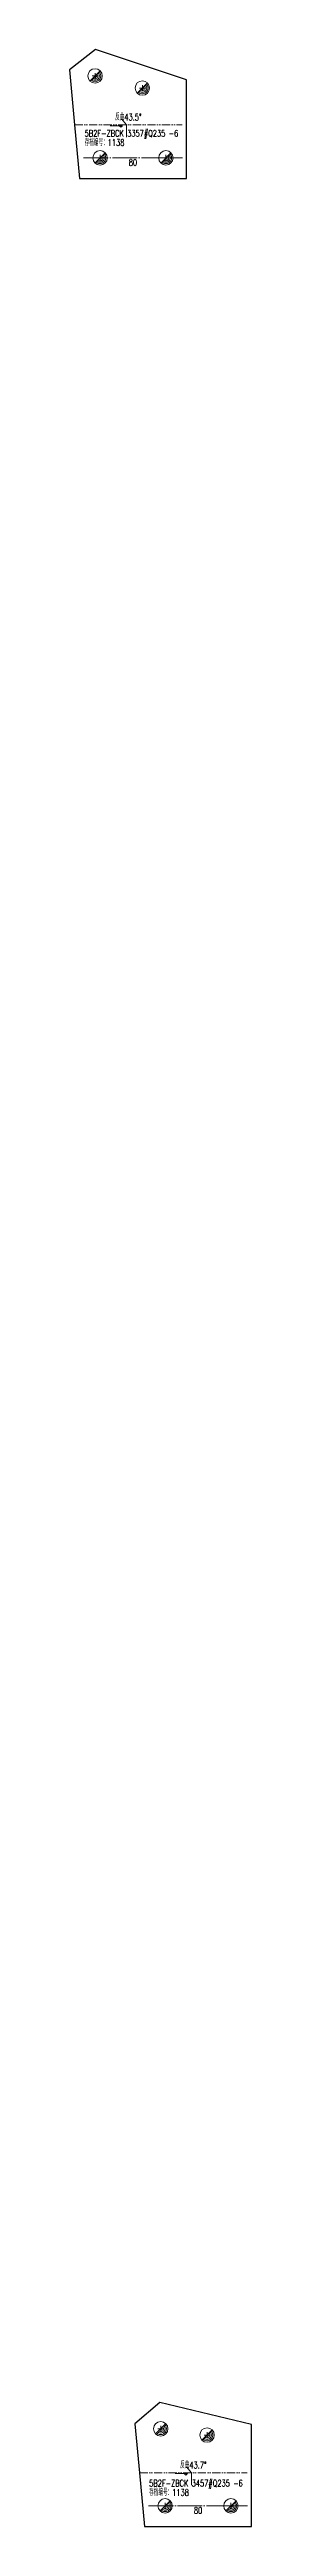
# Model space of a CAD drawing. Header units: millimetres. Extents: x -164 to 144402, y -33030 to 11430.
# Drawn here: x 1988 to 2209, y -32731 to -29731 of the extents above; entities that cross this region are included whole.
import ezdxf
from ezdxf.enums import TextEntityAlignment as Align

# ---------------------------------------------------------------- set-up
doc = ezdxf.new("R2010")
doc.units = ezdxf.units.MM
doc.header["$LTSCALE"] = 20
doc.linetypes.add('DASHDOT2X', pattern=[1.75, 1.5, -0.125, 0, -0.125])
doc.linetypes.add('DIVIDE', pattern=[0.875, 0.5, -0.125, 0, -0.125, 0, -0.125])
for name, color, linetype, lineweight in [('1', 7, 'Continuous', 25), ('11', 3, 'Continuous', 13), ('12', 7, 'Continuous', 13), ('5', 1, 'Continuous', 13), ('7', 2, 'DASHDOT2X', 13), ('8', 3, 'DIVIDE', 13)]:
    doc.layers.add(name, color=color, linetype=linetype, lineweight=lineweight)
doc.styles.get("Standard").update_dxf_attribs({"font": 'simplex', "width": 0.7, "bigfont": 'gbhzfs.shx'})

msp = doc.modelspace()

# ---------------------------------------------------------------- texts
at = {"layer": '11', "width": 0.7}
for p in [(2065, -29863.585), (2144.074, -32707.558)]:
    msp.add_text('80', height=8, dxfattribs=at).set_placement(p, align=Align.TOP_CENTER)
at = {"layer": '12', "width": 0.7}
for s, p in [('反曲43.5°', (2059.332, -29819.085)), ('反曲43.7°', (2138.313, -32663.058))]:
    msp.add_text(s, height=8, dxfattribs=at).set_placement(p, align=Align.BOTTOM_CENTER)
for s, p in [('存档编号：1138 ', (2006.288, -29849.961)), ('5B2F-ZBCK 3357#Q235 -6 ', (2006.288, -29838.761)), ('存档编号：1138 ', (2084.671, -32696.309)), ('5B2F-ZBCK 3457#Q235 -6 ', (2084.671, -32685.109))]:
    msp.add_text(s, height=8, dxfattribs=at).set_placement(p, align=Align.BOTTOM_LEFT)

# ---------------------------------------------------------------- blocks, each defined once
blk = doc.blocks.new('M16')
for p, q in [((-0.71, -0.71), (0.71, 0.71)), ((-0.4, 0), (0.4, 0)), ((0, 0.4), (0, -0.4))]:
    blk.add_line(p, q)
blk.add_circle((0, 0), 1)
for radius in [0.8, 0.6, 0.4, 0.2]:
    blk.add_arc((0, 0), radius, 225, 45)

# ---------------------------------------------------------------- linework, layer by layer
at = {"layer": '1'}
for p, q in [((2019.416, -29730.859), (1987.836, -29755.408)), ((2130, -29767.56), (2019.416, -29730.859)), ((1987.836, -29755.408), (1993.995, -29822.085)), ((2130, -29887.085), (2130, -29767.56)), ((1993.995, -29822.085), (2000, -29887.085)), ((2000, -29887.085), (2130, -29887.085)), ((2097.754, -32580.738), (2067.286, -32606.656)), ((2209.074, -32607.681), (2097.754, -32580.738)), ((2067.286, -32606.656), (2072.915, -32666.058)), ((2209.074, -32731.058), (2209.074, -32607.681)), ((2072.915, -32666.058), (2079.074, -32731.058)), ((2079.074, -32731.058), (2209.074, -32731.058))]:
    msp.add_line(p, q, dxfattribs=at)
at = {"layer": '12'}
for p, q in [((2057.332, -29822.085), (2051.179, -29814.829)), ((2037.332, -29823.085), (2052.332, -29823.085)), ((2050.332, -29825.085), (2048.332, -29823.085)), ((2052.332, -29823.085), (2050.332, -29825.085)), ((2057.332, -29822.085), (2057.332, -29837.085)), ((2116.313, -32667.058), (2131.313, -32667.058)), ((2129.313, -32669.058), (2127.313, -32667.058)), ((2131.313, -32667.058), (2129.313, -32669.058)), ((2136.313, -32666.058), (2130.136, -32658.829)), ((2136.313, -32666.058), (2136.313, -32681.058))]:
    msp.add_line(p, q, dxfattribs=at)
at = {"layer": '7'}
for p, q in [((2005, -29862.085), (2125, -29862.085)), ((2084.074, -32706.058), (2204.074, -32706.058))]:
    msp.add_line(p, q, dxfattribs=at)
at = {"layer": '8'}
for p, q in [((1993.995, -29822.085), (2124.668, -29822.085)), ((2072.915, -32666.058), (2203.711, -32666.058))]:
    msp.add_line(p, q, dxfattribs=at)

# ---------------------------------------------------------------- block references
at = {"layer": '5', "xscale": 8.75, "yscale": 8.75, "zscale": 8.75}
for p in [(2018.97, -29762.871), (2076.405, -29777.521), (2025, -29862.085), (2105, -29862.085), (2098.719, -32612.739), (2155.063, -32620.361), (2104.074, -32706.058), (2184.074, -32706.058)]:
    msp.add_blockref('M16', p, dxfattribs=at)

msp.set_redraw_order([(e.dxf.handle, doc.entitydb.next_handle()) for e in msp.query("TEXT MTEXT ATTDEF DIMENSION ARC_DIMENSION")])  # texts and dimensions are drawn at this point

doc.saveas('drawing.dxf')
